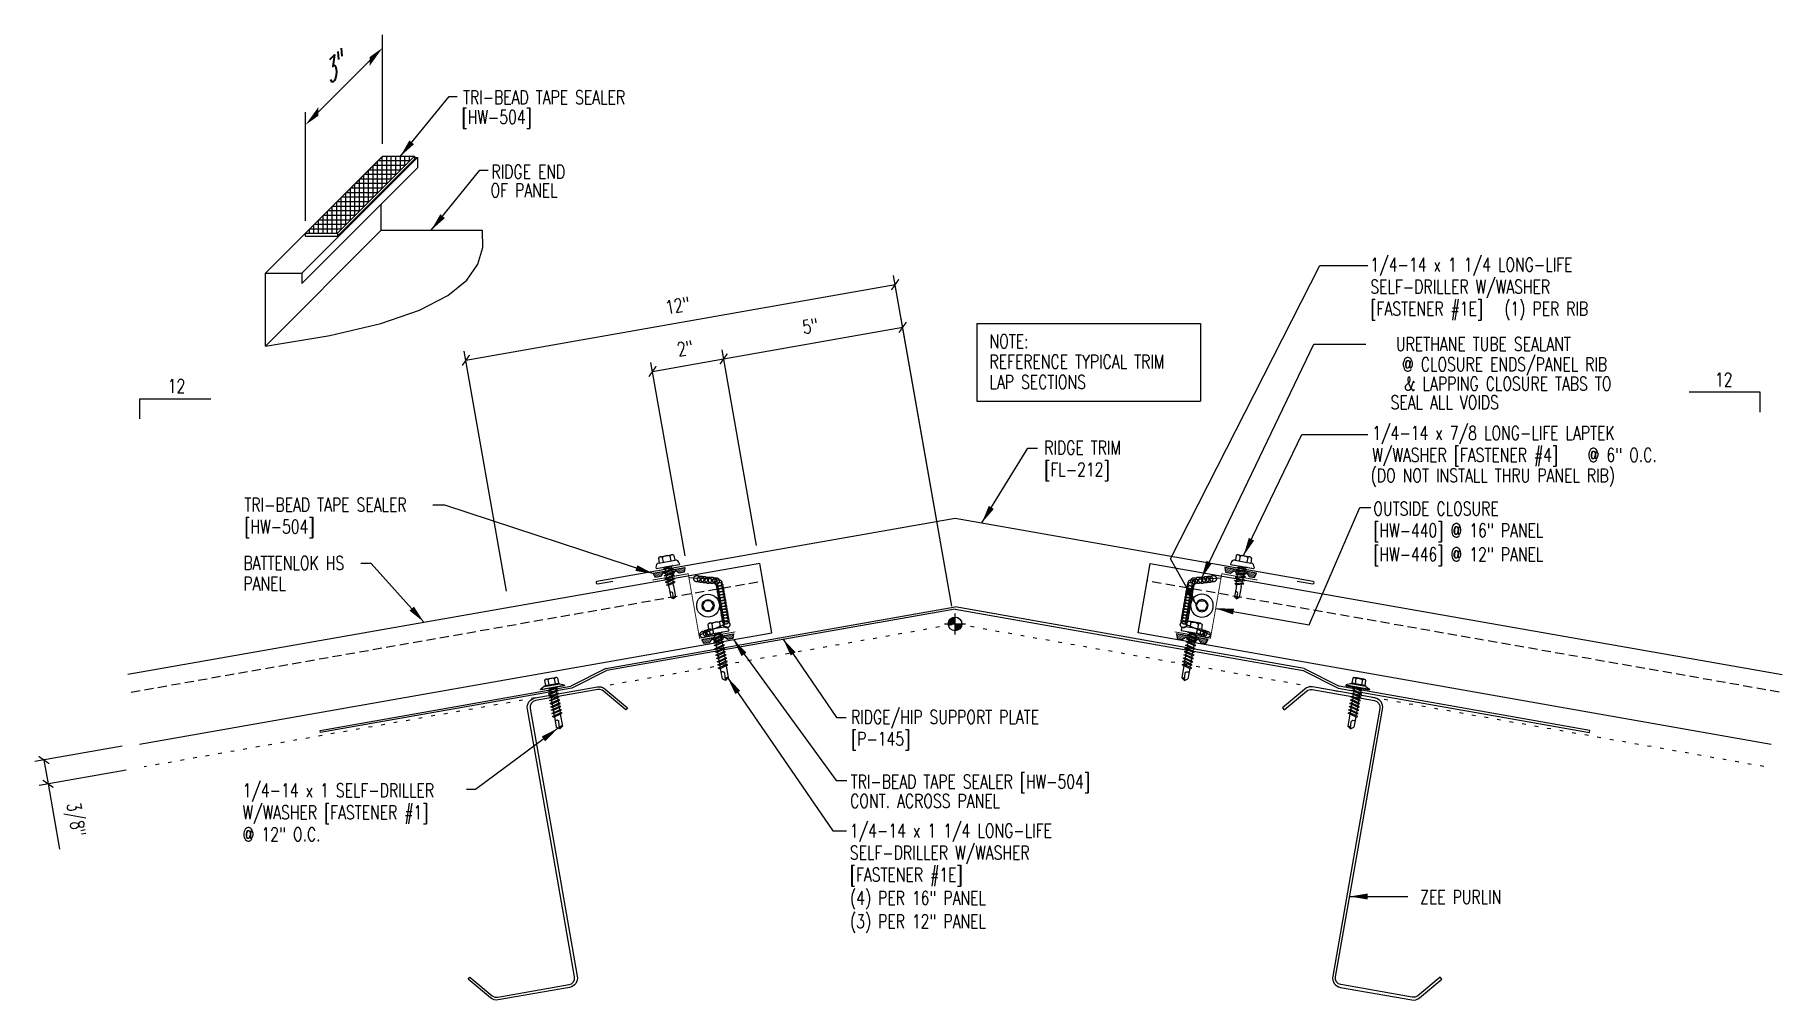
# Model space of a CAD drawing. Header units: inches. Extents: x -2 to 189, y 14 to 99.
# Drawn here: x -2.14 to 45.9, y 13.7 to 40.24 of the extents above; entities outside this region: 3.
import ezdxf
from ezdxf.enums import TextEntityAlignment as Align

# ---------------------------------------------------------------- set-up
doc = ezdxf.new("R2010")
doc.units = ezdxf.units.IN
doc.header["$MEASUREMENT"] = 0
for name, pattern in [('CENTER2', [1.125, 0.75, -0.125, 0.125, -0.125]), ('DASH2', [0.1875, 0.125, -0.0625]), ('DOT', [0.25, 0, -0.25])]:
    doc.linetypes.add(name, pattern=pattern)
for name, color, linetype in [('ANNTEXT', 2, 'Continuous'), ('CLO', 3, 'Continuous'), ('DIM', 2, 'Continuous'), ('FASTENER', 9, 'Continuous'), ('MARK', 1, 'Continuous'), ('PANEL', 11, 'Continuous'), ('PURLIN', 1, 'Continuous'), ('SEALANT', 253, 'CENTER2'), ('SECTION', 11, 'Continuous'), ('STLA', 12, 'Continuous'), ('TAPE', 8, 'Continuous'), ('TEXT', 2, 'Continuous'), ('TEXT1', 7, 'Continuous'), ('TRIM', 6, 'Continuous')]:
    doc.layers.add(name, color=color, linetype=linetype)
doc.styles.add('DIMTEXT', font='romans.shx', dxfattribs={"width": 0.75})
doc.styles.add('ROMANS', font='ROMANS.SHX', dxfattribs={"width": 0.75, "height": 0.5})
doc.styles.add('TEXT1', font='ROMANS.shx', dxfattribs={"width": 0.75, "height": 0.375})
doc.dimstyles.new('DETAIL', dxfattribs={"dimscale": 4, "dimtxt": 0.375, "dimasz": 0.0625, "dimexe": 0.0625, "dimexo": 0.125, "dimgap": 0.0625, "dimtad": 1, "dimdec": 4, "dimzin": 3, "dimdsep": 46, "dimlunit": 4, "dimtxsty": 'TEXT1', "dimblk": 'ARCHTICK', "dimcen": 0.0625, "dimclrd": 7, "dimclre": 7, "dimclrt": 2, "dimadec": 0, "dimazin": 0, "dimtfac": 0.59375, "dimtdec": 4, "dimtmove": 0, "dimatfit": 3, "dimfxl": 0, "dimfrac": 2, "dimtolj": 1, "dimtzin": 3, "dimarcsym": 0})
doc.dimstyles.new('DETAIL$7', dxfattribs={"dimscale": 4, "dimtxt": 0.375, "dimasz": 0.125, "dimexe": 0.0625, "dimexo": 0.125, "dimgap": 0.0625, "dimtad": 1, "dimdec": 4, "dimzin": 3, "dimdsep": 46, "dimlunit": 4, "dimtxsty": 'TEXT1', "dimblk": 'ARCHTICK', "dimcen": 0.0625, "dimclrd": 7, "dimclre": 7, "dimclrt": 2, "dimadec": 0, "dimazin": 0, "dimtfac": 0.59375, "dimtdec": 4, "dimtmove": 0, "dimatfit": 3, "dimfxl": 0, "dimfrac": 2, "dimtolj": 1, "dimtzin": 3, "dimarcsym": 0})

msp = doc.modelspace()

# ---------------------------------------------------------------- texts
at = {"layer": 'ANNTEXT', "insert": (90.66178, 99.27395), "char_height": 0.72, "attachment_point": 4, "rotation": 10}
msp.add_mtext('\\A1;  ', dxfattribs=at)
at = {"layer": 'ANNTEXT', "char_height": 0.375, "attachment_point": 4, "rotation": 10, "style": 'DIMTEXT'}
for insert in [(188.0579, 71.6294), (188.52889, 71.68564)]:
    msp.add_mtext('\\A1;  ', dxfattribs=dict(at, insert=insert))
at = {"layer": 'TEXT', "style": 'TEXT1', "width": 0.75}
for s, p in [('TRI-BEAD TAPE SEALER', (9.62988, 38.3374)), ('[HW-504]', (9.59352, 37.79392)), ('RIDGE END ', (10.41521, 36.2894)), ('OF PANEL', (10.38956, 35.78338)), ('RIDGE TRIM', (25.61477, 28.70447)), ('[FL-212]', (25.61477, 28.10447)), ('(DO NOT INSTALL THRU PANEL RIB)', (34.59194, 27.93954)), ('OUTSIDE CLOSURE', (34.66331, 27.02847)), ('[HW-440] @ 16" PANEL', (34.66331, 26.42847)), ('[HW-446] @ 12" PANEL', (34.66331, 25.77143)), ('BATTENLOK HS', (3.59279, 25.53367)), ('PANEL', (3.59279, 24.96753)), ('TRI-BEAD TAPE SEALER [HW-504]', (20.29035, 19.52294)), ('CONT. ACROSS PANEL', (20.27749, 18.99294)), ('(4) PER 16" PANEL', (20.27573, 16.3241)), ('(3) PER 12" PANEL', (20.27573, 15.6788))]:
    msp.add_text(s, height=0.375, dxfattribs=at).set_placement(p)
for s, p in [('URETHANE TUBE SEALANT', (40.09543, 31.55309)), ('@ CLOSURE ENDS/PANEL RIB', (41.09212, 30.99687)), ('& LAPPING CLOSURE TABS TO', (41.21393, 30.46255)), ('SEAL ALL VOIDS', (38.11579, 29.95071)), ('ZEE PURLIN', (38.18205, 16.34791))]:
    msp.add_text(s, height=0.375, dxfattribs=at).set_placement(p, align=Align.RIGHT)
at = {"layer": 'TEXT1', "color": 2, "style": 'ROMANS', "oblique": 40, "width": 0.75}
msp.add_text('3"', height=0.5, rotation=45, dxfattribs=at).set_placement((5.97409, 38.85939))

# ---------------------------------------------------------------- blocks, each defined once
blk = doc.blocks.new('_ArchTick')
at = {"color": 0, "linetype": 'ByBlock', "const_width": 0.15}
blk.add_lwpolyline([(-0.5, -0.5), (0.5, 0.5)], dxfattribs=at)
blk = doc.blocks.new('*D16')
at = {"layer": 'DEFPOINTS', "color": 0}
for p in [(21.516, 33.376), (10.919, 24.457), (23.162, 24.046)]:
    blk.add_point(p, dxfattribs=at)
at = {"layer": 'DIM', "color": 7, "lineweight": -2}
for p, q in [((9.713, 31.295), (21.516, 33.376)), ((23.075, 24.538), (21.473, 33.622)), ((10.832, 24.949), (9.669, 31.541))]:
    blk.add_line(p, q, dxfattribs=at)
at = {"layer": 'DIM', "color": 7, "lineweight": -2, "xscale": 0.25, "yscale": 0.25, "zscale": 0.25}
for p, rotation in [((21.516, 33.376), 10), ((9.713, 31.295), 190)]:
    blk.add_blockref('_ArchTick', p, dxfattribs=dict(at, rotation=rotation))
at = {"layer": 'DIM', "color": 2, "insert": (15.532, 32.802), "char_height": 0.375, "attachment_point": 5, "rotation": 10, "style": 'TEXT1'}
blk.add_mtext('\\A1;12"', dxfattribs=at)
blk = doc.blocks.new('*D17')
at = {"layer": 'DEFPOINTS', "color": 0}
for p in [(21.724, 32.201), (17.791, 25.711), (23.162, 24.046)]:
    blk.add_point(p, dxfattribs=at)
at = {"layer": 'DIM', "color": 7, "lineweight": -2}
for p, q in [((16.8, 31.332), (21.724, 32.201)), ((23.075, 24.538), (21.68, 32.447)), ((17.704, 26.203), (16.756, 31.579))]:
    blk.add_line(p, q, dxfattribs=at)
at = {"layer": 'DIM', "color": 7, "lineweight": -2, "xscale": 0.25, "yscale": 0.25, "zscale": 0.25}
for p, rotation in [((21.724, 32.201), 10), ((16.8, 31.332), 190)]:
    blk.add_blockref('_ArchTick', p, dxfattribs=dict(at, rotation=rotation))
at = {"layer": 'DIM', "color": 2, "insert": (19.18, 32.233), "char_height": 0.375, "attachment_point": 5, "rotation": 10, "style": 'TEXT1'}
blk.add_mtext('\\A1;5"', dxfattribs=at)
blk = doc.blocks.new('*D18')
at = {"layer": 'DEFPOINTS', "color": 0}
for p in [(0.752, 20.77), (0.868, 20.115), (-1.776, 19.649)]:
    blk.add_point(p, dxfattribs=at)
at = {"layer": 'DIM', "color": 7, "lineweight": -2}
for p, q in [((0.26, 20.683), (-2.138, 20.261)), ((-1.892, 20.304), (-1.776, 19.649)), ((0.375, 20.028), (-2.023, 19.605)), ((-1.776, 19.649), (-1.459, 17.851))]:
    blk.add_line(p, q, dxfattribs=at)
at = {"layer": 'DIM', "color": 7, "lineweight": -2, "xscale": 0.25, "yscale": 0.25, "zscale": 0.25}
for p, rotation in [((-1.892, 20.304), 99.99999999999906), ((-1.776, 19.649), 279.9999999999991)]:
    blk.add_blockref('_ArchTick', p, dxfattribs=dict(at, rotation=rotation))
at = {"layer": 'DIM', "color": 2, "insert": (-1.058, 18.658), "char_height": 0.375, "attachment_point": 5, "rotation": 280, "style": 'TEXT1'}
blk.add_mtext('\\A1;3/8"', dxfattribs=at)
blk = doc.blocks.new('*X7')
at = {"color": 0}
for p, q in [((-0.434, 0.135), (-0.434, 0.135)), ((-0.434, 0.123), (-0.434, 0.123)), ((-0.422, 0.141), (-0.422, 0.141)), ((-0.422, 0.129), (-0.422, 0.129)), ((-0.422, 0.117), (-0.422, 0.117)), ((-0.422, 0.105), (-0.422, 0.105)), ((-0.422, 0.094), (-0.422, 0.094)), ((-0.422, 0.082), (-0.422, 0.082)), ((-0.41, 0.135), (-0.41, 0.135)), ((-0.41, 0.123), (-0.41, 0.123)), ((-0.41, 0.111), (-0.41, 0.111)), ((-0.41, 0.1), (-0.41, 0.1)), ((-0.41, 0.088), (-0.41, 0.088)), ((-0.41, 0.076), (-0.41, 0.076)), ((-0.41, 0.064), (-0.41, 0.064)), ((-0.41, 0.053), (-0.41, 0.053)), ((-0.41, 0.041), (-0.41, 0.041)), ((-0.398, 0.141), (-0.398, 0.141)), ((-0.398, 0.129), (-0.398, 0.129)), ((-0.398, 0.117), (-0.398, 0.117)), ((-0.398, 0.105), (-0.398, 0.105)), ((-0.398, 0.094), (-0.398, 0.094)), ((-0.398, 0.082), (-0.398, 0.082)), ((-0.398, 0.07), (-0.398, 0.07)), ((-0.398, 0.059), (-0.398, 0.059)), ((-0.398, 0.047), (-0.398, 0.047)), ((-0.398, 0.035), (-0.398, 0.035)), ((-0.398, 0.023), (-0.398, 0.023)), ((-0.387, 0.135), (-0.387, 0.135)), ((-0.387, 0.123), (-0.387, 0.123)), ((-0.387, 0.111), (-0.387, 0.111)), ((-0.387, 0.1), (-0.387, 0.1)), ((-0.387, 0.088), (-0.387, 0.088)), ((-0.387, 0.076), (-0.387, 0.076)), ((-0.387, 0.064), (-0.387, 0.064)), ((-0.387, 0.053), (-0.387, 0.053)), ((-0.387, 0.041), (-0.387, 0.041)), ((-0.387, 0.029), (-0.387, 0.029)), ((-0.375, 0.141), (-0.375, 0.141)), ((-0.375, 0.129), (-0.375, 0.129)), ((-0.375, 0.117), (-0.375, 0.117)), ((-0.375, 0.105), (-0.375, 0.105)), ((-0.375, 0.094), (-0.375, 0.094)), ((-0.375, 0.082), (-0.375, 0.082)), ((-0.375, 0.07), (-0.375, 0.07)), ((-0.375, 0.059), (-0.375, 0.059)), ((-0.375, 0.047), (-0.375, 0.047)), ((-0.375, 0.035), (-0.375, 0.035)), ((-0.375, 0.023), (-0.375, 0.023)), ((-0.363, 0.135), (-0.363, 0.135)), ((-0.363, 0.123), (-0.363, 0.123)), ((-0.363, 0.111), (-0.363, 0.111)), ((-0.363, 0.1), (-0.363, 0.1)), ((-0.363, 0.088), (-0.363, 0.088)), ((-0.363, 0.076), (-0.363, 0.076)), ((-0.363, 0.064), (-0.363, 0.064)), ((-0.363, 0.053), (-0.363, 0.053)), ((-0.363, 0.041), (-0.363, 0.041)), ((-0.363, 0.029), (-0.363, 0.029)), ((-0.352, 0.141), (-0.352, 0.141)), ((-0.352, 0.129), (-0.352, 0.129)), ((-0.352, 0.117), (-0.352, 0.117)), ((-0.352, 0.105), (-0.352, 0.105)), ((-0.352, 0.094), (-0.352, 0.094)), ((-0.352, 0.082), (-0.352, 0.082)), ((-0.352, 0.07), (-0.352, 0.07)), ((-0.352, 0.059), (-0.352, 0.059)), ((-0.352, 0.047), (-0.352, 0.047)), ((-0.352, 0.035), (-0.352, 0.035)), ((-0.352, 0.023), (-0.352, 0.023)), ((-0.34, 0.135), (-0.34, 0.135)), ((-0.34, 0.123), (-0.34, 0.123)), ((-0.34, 0.111), (-0.34, 0.111)), ((-0.34, 0.1), (-0.34, 0.1)), ((-0.34, 0.088), (-0.34, 0.088)), ((-0.34, 0.076), (-0.34, 0.076)), ((-0.34, 0.064), (-0.34, 0.064)), ((-0.34, 0.053), (-0.34, 0.053)), ((-0.34, 0.041), (-0.34, 0.041)), ((-0.34, 0.029), (-0.34, 0.029)), ((-0.328, 0.141), (-0.328, 0.141)), ((-0.328, 0.129), (-0.328, 0.129)), ((-0.328, 0.117), (-0.328, 0.117)), ((-0.328, 0.105), (-0.328, 0.105)), ((-0.328, 0.094), (-0.328, 0.094)), ((-0.328, 0.082), (-0.328, 0.082)), ((-0.328, 0.07), (-0.328, 0.07)), ((-0.328, 0.059), (-0.328, 0.059)), ((-0.328, 0.047), (-0.328, 0.047)), ((-0.328, 0.035), (-0.328, 0.035)), ((-0.328, 0.023), (-0.328, 0.023)), ((-0.316, 0.135), (-0.316, 0.135)), ((-0.316, 0.123), (-0.316, 0.123)), ((-0.316, 0.111), (-0.316, 0.111)), ((-0.316, 0.1), (-0.316, 0.1)), ((-0.316, 0.088), (-0.316, 0.088)), ((-0.316, 0.076), (-0.316, 0.076)), ((-0.316, 0.064), (-0.316, 0.064)), ((-0.316, 0.053), (-0.316, 0.053)), ((-0.316, 0.041), (-0.316, 0.041)), ((-0.316, 0.029), (-0.316, 0.029)), ((-0.305, 0.141), (-0.305, 0.141)), ((-0.305, 0.129), (-0.305, 0.129)), ((-0.305, 0.117), (-0.305, 0.117)), ((-0.305, 0.105), (-0.305, 0.105)), ((-0.305, 0.094), (-0.305, 0.094)), ((-0.305, 0.082), (-0.305, 0.082)), ((-0.305, 0.07), (-0.305, 0.07)), ((-0.305, 0.059), (-0.305, 0.059)), ((-0.305, 0.047), (-0.305, 0.047)), ((-0.305, 0.035), (-0.305, 0.035)), ((-0.305, 0.023), (-0.305, 0.023)), ((-0.293, 0.135), (-0.293, 0.135)), ((-0.293, 0.123), (-0.293, 0.123)), ((-0.293, 0.111), (-0.293, 0.111)), ((-0.293, 0.1), (-0.293, 0.1)), ((-0.293, 0.088), (-0.293, 0.088)), ((-0.293, 0.076), (-0.293, 0.076)), ((-0.293, 0.064), (-0.293, 0.064)), ((-0.293, 0.053), (-0.293, 0.053)), ((-0.293, 0.041), (-0.293, 0.041)), ((-0.293, 0.029), (-0.293, 0.029)), ((-0.281, 0.141), (-0.281, 0.141)), ((-0.281, 0.129), (-0.281, 0.129)), ((-0.281, 0.117), (-0.281, 0.117)), ((-0.281, 0.105), (-0.281, 0.105)), ((-0.281, 0.094), (-0.281, 0.094)), ((-0.281, 0.082), (-0.281, 0.082)), ((-0.281, 0.07), (-0.281, 0.07)), ((-0.281, 0.059), (-0.281, 0.059)), ((-0.281, 0.047), (-0.281, 0.047)), ((-0.281, 0.035), (-0.281, 0.035)), ((-0.281, 0.023), (-0.281, 0.023)), ((-0.27, 0.135), (-0.27, 0.135)), ((-0.27, 0.123), (-0.27, 0.123)), ((-0.27, 0.111), (-0.27, 0.111)), ((-0.27, 0.1), (-0.27, 0.1)), ((-0.27, 0.088), (-0.27, 0.088)), ((-0.27, 0.076), (-0.27, 0.076)), ((-0.27, 0.064), (-0.27, 0.064)), ((-0.27, 0.053), (-0.27, 0.053)), ((-0.27, 0.041), (-0.27, 0.041)), ((-0.27, 0.029), (-0.27, 0.029)), ((-0.258, 0.141), (-0.258, 0.141)), ((-0.258, 0.129), (-0.258, 0.129)), ((-0.258, 0.117), (-0.258, 0.117)), ((-0.258, 0.105), (-0.258, 0.105)), ((-0.258, 0.094), (-0.258, 0.094)), ((-0.258, 0.082), (-0.258, 0.082)), ((-0.258, 0.07), (-0.258, 0.07)), ((-0.258, 0.059), (-0.258, 0.059)), ((-0.258, 0.047), (-0.258, 0.047)), ((-0.258, 0.035), (-0.258, 0.035)), ((-0.258, 0.023), (-0.258, 0.023)), ((-0.246, 0.135), (-0.246, 0.135)), ((-0.246, 0.123), (-0.246, 0.123)), ((-0.246, 0.111), (-0.246, 0.111)), ((-0.246, 0.1), (-0.246, 0.1)), ((-0.246, 0.088), (-0.246, 0.088)), ((-0.246, 0.076), (-0.246, 0.076)), ((-0.246, 0.064), (-0.246, 0.064)), ((-0.246, 0.053), (-0.246, 0.053)), ((-0.246, 0.041), (-0.246, 0.041)), ((-0.234, 0.141), (-0.234, 0.141)), ((-0.234, 0.129), (-0.234, 0.129)), ((-0.234, 0.117), (-0.234, 0.117)), ((-0.234, 0.105), (-0.234, 0.105)), ((-0.234, 0.094), (-0.234, 0.094)), ((-0.234, 0.082), (-0.234, 0.082)), ((-0.234, 0.07), (-0.234, 0.07)), ((-0.234, 0.059), (-0.234, 0.059)), ((-0.234, 0.047), (-0.234, 0.047)), ((-0.223, 0.135), (-0.223, 0.135)), ((-0.223, 0.123), (-0.223, 0.123)), ((-0.223, 0.111), (-0.223, 0.111)), ((-0.223, 0.1), (-0.223, 0.1)), ((-0.223, 0.088), (-0.223, 0.088)), ((-0.223, 0.076), (-0.223, 0.076)), ((-0.223, 0.064), (-0.223, 0.064)), ((-0.211, 0.141), (-0.211, 0.141)), ((-0.211, 0.129), (-0.211, 0.129)), ((-0.211, 0.117), (-0.211, 0.117)), ((-0.211, 0.105), (-0.211, 0.105)), ((-0.211, 0.094), (-0.211, 0.094)), ((-0.211, 0.082), (-0.211, 0.082)), ((-0.211, 0.07), (-0.211, 0.07)), ((-0.199, 0.135), (-0.199, 0.135)), ((-0.199, 0.123), (-0.199, 0.123)), ((-0.199, 0.111), (-0.199, 0.111)), ((-0.199, 0.1), (-0.199, 0.1)), ((-0.199, 0.088), (-0.199, 0.088)), ((-0.188, 0.141), (-0.188, 0.141)), ((-0.188, 0.129), (-0.188, 0.129)), ((-0.188, 0.117), (-0.188, 0.117)), ((-0.188, 0.105), (-0.188, 0.105)), ((-0.188, 0.094), (-0.188, 0.094)), ((-0.176, 0.135), (-0.176, 0.135)), ((-0.176, 0.123), (-0.176, 0.123)), ((-0.176, 0.111), (-0.176, 0.111)), ((-0.164, 0.141), (-0.164, 0.141)), ((-0.164, 0.129), (-0.164, 0.129)), ((-0.164, 0.117), (-0.164, 0.117)), ((-0.164, 0.105), (-0.164, 0.105)), ((-0.152, 0.135), (-0.152, 0.135)), ((-0.152, 0.123), (-0.152, 0.123)), ((-0.152, 0.111), (-0.152, 0.111)), ((-0.152, 0.1), (-0.152, 0.1)), ((-0.141, 0.141), (-0.141, 0.141)), ((-0.141, 0.129), (-0.141, 0.129)), ((-0.141, 0.117), (-0.141, 0.117)), ((-0.141, 0.105), (-0.141, 0.105)), ((-0.141, 0.094), (-0.141, 0.094)), ((-0.141, 0.082), (-0.141, 0.082)), ((-0.129, 0.135), (-0.129, 0.135)), ((-0.129, 0.123), (-0.129, 0.123)), ((-0.129, 0.111), (-0.129, 0.111)), ((-0.129, 0.1), (-0.129, 0.1)), ((-0.129, 0.088), (-0.129, 0.088)), ((-0.129, 0.076), (-0.129, 0.076)), ((-0.117, 0.141), (-0.117, 0.141)), ((-0.117, 0.129), (-0.117, 0.129)), ((-0.117, 0.117), (-0.117, 0.117)), ((-0.117, 0.105), (-0.117, 0.105)), ((-0.117, 0.094), (-0.117, 0.094)), ((-0.117, 0.082), (-0.117, 0.082)), ((-0.117, 0.07), (-0.117, 0.07)), ((-0.117, 0.059), (-0.117, 0.059)), ((-0.105, 0.135), (-0.105, 0.135)), ((-0.105, 0.123), (-0.105, 0.123)), ((-0.105, 0.111), (-0.105, 0.111)), ((-0.105, 0.1), (-0.105, 0.1)), ((-0.105, 0.088), (-0.105, 0.088)), ((-0.105, 0.076), (-0.105, 0.076)), ((-0.105, 0.064), (-0.105, 0.064)), ((-0.105, 0.053), (-0.105, 0.053)), ((-0.094, 0.141), (-0.094, 0.141)), ((-0.094, 0.129), (-0.094, 0.129)), ((-0.094, 0.117), (-0.094, 0.117)), ((-0.094, 0.105), (-0.094, 0.105)), ((-0.094, 0.094), (-0.094, 0.094)), ((-0.094, 0.082), (-0.094, 0.082)), ((-0.094, 0.07), (-0.094, 0.07)), ((-0.094, 0.059), (-0.094, 0.059)), ((-0.094, 0.047), (-0.094, 0.047)), ((-0.094, 0.035), (-0.094, 0.035)), ((-0.082, 0.135), (-0.082, 0.135)), ((-0.082, 0.123), (-0.082, 0.123)), ((-0.082, 0.111), (-0.082, 0.111)), ((-0.082, 0.1), (-0.082, 0.1)), ((-0.082, 0.088), (-0.082, 0.088)), ((-0.082, 0.076), (-0.082, 0.076)), ((-0.082, 0.064), (-0.082, 0.064)), ((-0.082, 0.053), (-0.082, 0.053)), ((-0.082, 0.041), (-0.082, 0.041)), ((-0.082, 0.029), (-0.082, 0.029)), ((-0.07, 0.141), (-0.07, 0.141)), ((-0.07, 0.129), (-0.07, 0.129)), ((-0.07, 0.117), (-0.07, 0.117)), ((-0.07, 0.105), (-0.07, 0.105)), ((-0.07, 0.094), (-0.07, 0.094)), ((-0.07, 0.082), (-0.07, 0.082)), ((-0.07, 0.07), (-0.07, 0.07)), ((-0.07, 0.059), (-0.07, 0.059)), ((-0.07, 0.047), (-0.07, 0.047)), ((-0.07, 0.035), (-0.07, 0.035)), ((-0.07, 0.023), (-0.07, 0.023)), ((-0.059, 0.135), (-0.059, 0.135)), ((-0.059, 0.123), (-0.059, 0.123)), ((-0.059, 0.111), (-0.059, 0.111)), ((-0.059, 0.1), (-0.059, 0.1)), ((-0.059, 0.088), (-0.059, 0.088)), ((-0.059, 0.076), (-0.059, 0.076)), ((-0.059, 0.064), (-0.059, 0.064)), ((-0.059, 0.053), (-0.059, 0.053)), ((-0.059, 0.041), (-0.059, 0.041)), ((-0.059, 0.029), (-0.059, 0.029)), ((-0.047, 0.141), (-0.047, 0.141)), ((-0.047, 0.129), (-0.047, 0.129)), ((-0.047, 0.117), (-0.047, 0.117)), ((-0.047, 0.105), (-0.047, 0.105)), ((-0.047, 0.094), (-0.047, 0.094)), ((-0.047, 0.082), (-0.047, 0.082)), ((-0.047, 0.07), (-0.047, 0.07)), ((-0.047, 0.059), (-0.047, 0.059)), ((-0.047, 0.047), (-0.047, 0.047)), ((-0.047, 0.035), (-0.047, 0.035)), ((-0.047, 0.023), (-0.047, 0.023)), ((-0.035, 0.135), (-0.035, 0.135)), ((-0.035, 0.123), (-0.035, 0.123)), ((-0.035, 0.111), (-0.035, 0.111)), ((-0.035, 0.1), (-0.035, 0.1)), ((-0.035, 0.088), (-0.035, 0.088)), ((-0.035, 0.076), (-0.035, 0.076)), ((-0.035, 0.064), (-0.035, 0.064)), ((-0.035, 0.053), (-0.035, 0.053)), ((-0.035, 0.041), (-0.035, 0.041)), ((-0.035, 0.029), (-0.035, 0.029)), ((-0.023, 0.141), (-0.023, 0.141)), ((-0.023, 0.129), (-0.023, 0.129)), ((-0.023, 0.117), (-0.023, 0.117)), ((-0.023, 0.105), (-0.023, 0.105)), ((-0.023, 0.094), (-0.023, 0.094)), ((-0.023, 0.082), (-0.023, 0.082)), ((-0.023, 0.07), (-0.023, 0.07)), ((-0.023, 0.059), (-0.023, 0.059)), ((-0.023, 0.047), (-0.023, 0.047)), ((-0.023, 0.035), (-0.023, 0.035)), ((-0.023, 0.023), (-0.023, 0.023)), ((-0.012, 0.135), (-0.012, 0.135)), ((-0.012, 0.123), (-0.012, 0.123)), ((-0.012, 0.111), (-0.012, 0.111)), ((-0.012, 0.1), (-0.012, 0.1)), ((-0.012, 0.088), (-0.012, 0.088)), ((-0.012, 0.076), (-0.012, 0.076)), ((-0.012, 0.064), (-0.012, 0.064)), ((-0.012, 0.053), (-0.012, 0.053)), ((-0.012, 0.041), (-0.012, 0.041)), ((-0.012, 0.029), (-0.012, 0.029)), ((0, 0.141), (0, 0.141)), ((0, 0.129), (0, 0.129)), ((0, 0.117), (0, 0.117)), ((0, 0.105), (0, 0.105)), ((0, 0.094), (0, 0.094)), ((0, 0.082), (0, 0.082)), ((0, 0.07), (0, 0.07)), ((0, 0.059), (0, 0.059)), ((0, 0.047), (0, 0.047)), ((0, 0.035), (0, 0.035)), ((0, 0.023), (0, 0.023)), ((0.012, 0.135), (0.012, 0.135)), ((0.012, 0.123), (0.012, 0.123)), ((0.012, 0.111), (0.012, 0.111)), ((0.012, 0.1), (0.012, 0.1)), ((0.012, 0.088), (0.012, 0.088)), ((0.012, 0.076), (0.012, 0.076)), ((0.012, 0.064), (0.012, 0.064)), ((0.012, 0.053), (0.012, 0.053)), ((0.012, 0.041), (0.012, 0.041)), ((0.012, 0.029), (0.012, 0.029)), ((0.023, 0.141), (0.023, 0.141)), ((0.023, 0.129), (0.023, 0.129)), ((0.023, 0.117), (0.023, 0.117)), ((0.023, 0.105), (0.023, 0.105)), ((0.023, 0.094), (0.023, 0.094)), ((0.023, 0.082), (0.023, 0.082)), ((0.023, 0.07), (0.023, 0.07)), ((0.023, 0.059), (0.023, 0.059)), ((0.023, 0.047), (0.023, 0.047)), ((0.023, 0.035), (0.023, 0.035)), ((0.023, 0.023), (0.023, 0.023)), ((0.035, 0.135), (0.035, 0.135)), ((0.035, 0.123), (0.035, 0.123)), ((0.035, 0.111), (0.035, 0.111)), ((0.035, 0.1), (0.035, 0.1)), ((0.035, 0.088), (0.035, 0.088)), ((0.035, 0.076), (0.035, 0.076)), ((0.035, 0.064), (0.035, 0.064)), ((0.035, 0.053), (0.035, 0.053)), ((0.035, 0.041), (0.035, 0.041)), ((0.035, 0.029), (0.035, 0.029)), ((0.047, 0.141), (0.047, 0.141)), ((0.047, 0.129), (0.047, 0.129)), ((0.047, 0.117), (0.047, 0.117)), ((0.047, 0.105), (0.047, 0.105)), ((0.047, 0.094), (0.047, 0.094)), ((0.047, 0.082), (0.047, 0.082)), ((0.047, 0.07), (0.047, 0.07)), ((0.047, 0.059), (0.047, 0.059)), ((0.047, 0.047), (0.047, 0.047)), ((0.047, 0.035), (0.047, 0.035)), ((0.047, 0.023), (0.047, 0.023)), ((0.059, 0.135), (0.059, 0.135)), ((0.059, 0.123), (0.059, 0.123)), ((0.059, 0.111), (0.059, 0.111)), ((0.059, 0.1), (0.059, 0.1)), ((0.059, 0.088), (0.059, 0.088)), ((0.059, 0.076), (0.059, 0.076)), ((0.059, 0.064), (0.059, 0.064)), ((0.059, 0.053), (0.059, 0.053)), ((0.059, 0.041), (0.059, 0.041)), ((0.059, 0.029), (0.059, 0.029)), ((0.07, 0.141), (0.07, 0.141)), ((0.07, 0.129), (0.07, 0.129)), ((0.07, 0.117), (0.07, 0.117)), ((0.07, 0.105), (0.07, 0.105)), ((0.07, 0.094), (0.07, 0.094)), ((0.07, 0.082), (0.07, 0.082)), ((0.07, 0.07), (0.07, 0.07)), ((0.07, 0.059), (0.07, 0.059)), ((0.07, 0.047), (0.07, 0.047)), ((0.07, 0.035), (0.07, 0.035)), ((0.07, 0.023), (0.07, 0.023)), ((0.082, 0.135), (0.082, 0.135)), ((0.082, 0.123), (0.082, 0.123)), ((0.082, 0.111), (0.082, 0.111)), ((0.082, 0.1), (0.082, 0.1)), ((0.082, 0.088), (0.082, 0.088)), ((0.082, 0.076), (0.082, 0.076)), ((0.082, 0.064), (0.082, 0.064)), ((0.082, 0.053), (0.082, 0.053)), ((0.082, 0.041), (0.082, 0.041)), ((0.082, 0.029), (0.082, 0.029)), ((0.094, 0.141), (0.094, 0.141)), ((0.094, 0.129), (0.094, 0.129)), ((0.094, 0.117), (0.094, 0.117)), ((0.094, 0.105), (0.094, 0.105)), ((0.094, 0.094), (0.094, 0.094)), ((0.094, 0.082), (0.094, 0.082)), ((0.094, 0.07), (0.094, 0.07)), ((0.094, 0.059), (0.094, 0.059)), ((0.094, 0.047), (0.094, 0.047)), ((0.094, 0.035), (0.094, 0.035)), ((0.105, 0.135), (0.105, 0.135)), ((0.105, 0.123), (0.105, 0.123)), ((0.105, 0.111), (0.105, 0.111)), ((0.105, 0.1), (0.105, 0.1)), ((0.105, 0.088), (0.105, 0.088)), ((0.105, 0.076), (0.105, 0.076)), ((0.105, 0.064), (0.105, 0.064)), ((0.105, 0.053), (0.105, 0.053)), ((0.117, 0.141), (0.117, 0.141)), ((0.117, 0.129), (0.117, 0.129)), ((0.117, 0.117), (0.117, 0.117)), ((0.117, 0.105), (0.117, 0.105)), ((0.117, 0.094), (0.117, 0.094)), ((0.117, 0.082), (0.117, 0.082)), ((0.117, 0.07), (0.117, 0.07)), ((0.117, 0.059), (0.117, 0.059)), ((0.129, 0.135), (0.129, 0.135)), ((0.129, 0.123), (0.129, 0.123)), ((0.129, 0.111), (0.129, 0.111)), ((0.129, 0.1), (0.129, 0.1)), ((0.129, 0.088), (0.129, 0.088)), ((0.129, 0.076), (0.129, 0.076)), ((0.141, 0.141), (0.141, 0.141)), ((0.141, 0.129), (0.141, 0.129)), ((0.141, 0.117), (0.141, 0.117)), ((0.141, 0.105), (0.141, 0.105)), ((0.141, 0.094), (0.141, 0.094)), ((0.141, 0.082), (0.141, 0.082)), ((0.152, 0.135), (0.152, 0.135)), ((0.152, 0.123), (0.152, 0.123)), ((0.152, 0.111), (0.152, 0.111)), ((0.152, 0.1), (0.152, 0.1)), ((0.164, 0.141), (0.164, 0.141)), ((0.164, 0.129), (0.164, 0.129)), ((0.164, 0.117), (0.164, 0.117)), ((0.164, 0.105), (0.164, 0.105)), ((0.176, 0.135), (0.176, 0.135)), ((0.176, 0.123), (0.176, 0.123)), ((0.176, 0.111), (0.176, 0.111)), ((0.188, 0.141), (0.188, 0.141)), ((0.188, 0.129), (0.188, 0.129)), ((0.188, 0.117), (0.188, 0.117)), ((0.188, 0.105), (0.188, 0.105)), ((0.188, 0.094), (0.188, 0.094)), ((0.199, 0.135), (0.199, 0.135)), ((0.199, 0.123), (0.199, 0.123)), ((0.199, 0.111), (0.199, 0.111)), ((0.199, 0.1), (0.199, 0.1)), ((0.199, 0.088), (0.199, 0.088)), ((0.211, 0.141), (0.211, 0.141)), ((0.211, 0.129), (0.211, 0.129)), ((0.211, 0.117), (0.211, 0.117)), ((0.211, 0.105), (0.211, 0.105)), ((0.211, 0.094), (0.211, 0.094)), ((0.211, 0.082), (0.211, 0.082)), ((0.211, 0.07), (0.211, 0.07)), ((0.223, 0.135), (0.223, 0.135)), ((0.223, 0.123), (0.223, 0.123)), ((0.223, 0.111), (0.223, 0.111)), ((0.223, 0.1), (0.223, 0.1)), ((0.223, 0.088), (0.223, 0.088)), ((0.223, 0.076), (0.223, 0.076)), ((0.223, 0.064), (0.223, 0.064)), ((0.234, 0.141), (0.234, 0.141)), ((0.234, 0.129), (0.234, 0.129)), ((0.234, 0.117), (0.234, 0.117)), ((0.234, 0.105), (0.234, 0.105)), ((0.234, 0.094), (0.234, 0.094)), ((0.234, 0.082), (0.234, 0.082)), ((0.234, 0.07), (0.234, 0.07)), ((0.234, 0.059), (0.234, 0.059)), ((0.234, 0.047), (0.234, 0.047)), ((0.246, 0.135), (0.246, 0.135)), ((0.246, 0.123), (0.246, 0.123)), ((0.246, 0.111), (0.246, 0.111)), ((0.246, 0.1), (0.246, 0.1)), ((0.246, 0.088), (0.246, 0.088)), ((0.246, 0.076), (0.246, 0.076)), ((0.246, 0.064), (0.246, 0.064)), ((0.246, 0.053), (0.246, 0.053)), ((0.246, 0.041), (0.246, 0.041)), ((0.258, 0.141), (0.258, 0.141)), ((0.258, 0.129), (0.258, 0.129)), ((0.258, 0.117), (0.258, 0.117)), ((0.258, 0.105), (0.258, 0.105)), ((0.258, 0.094), (0.258, 0.094)), ((0.258, 0.082), (0.258, 0.082)), ((0.258, 0.07), (0.258, 0.07)), ((0.258, 0.059), (0.258, 0.059)), ((0.258, 0.047), (0.258, 0.047)), ((0.258, 0.035), (0.258, 0.035)), ((0.258, 0.023), (0.258, 0.023)), ((0.27, 0.135), (0.27, 0.135)), ((0.27, 0.123), (0.27, 0.123)), ((0.27, 0.111), (0.27, 0.111)), ((0.27, 0.1), (0.27, 0.1)), ((0.27, 0.088), (0.27, 0.088)), ((0.27, 0.076), (0.27, 0.076)), ((0.27, 0.064), (0.27, 0.064)), ((0.27, 0.053), (0.27, 0.053)), ((0.27, 0.041), (0.27, 0.041)), ((0.27, 0.029), (0.27, 0.029)), ((0.281, 0.141), (0.281, 0.141)), ((0.281, 0.129), (0.281, 0.129)), ((0.281, 0.117), (0.281, 0.117)), ((0.281, 0.105), (0.281, 0.105)), ((0.281, 0.094), (0.281, 0.094)), ((0.281, 0.082), (0.281, 0.082)), ((0.281, 0.07), (0.281, 0.07)), ((0.281, 0.059), (0.281, 0.059)), ((0.281, 0.047), (0.281, 0.047)), ((0.281, 0.035), (0.281, 0.035)), ((0.281, 0.023), (0.281, 0.023)), ((0.293, 0.135), (0.293, 0.135)), ((0.293, 0.123), (0.293, 0.123)), ((0.293, 0.111), (0.293, 0.111)), ((0.293, 0.1), (0.293, 0.1)), ((0.293, 0.088), (0.293, 0.088)), ((0.293, 0.076), (0.293, 0.076)), ((0.293, 0.064), (0.293, 0.064)), ((0.293, 0.053), (0.293, 0.053)), ((0.293, 0.041), (0.293, 0.041)), ((0.293, 0.029), (0.293, 0.029)), ((0.305, 0.141), (0.305, 0.141)), ((0.305, 0.129), (0.305, 0.129)), ((0.305, 0.117), (0.305, 0.117)), ((0.305, 0.105), (0.305, 0.105)), ((0.305, 0.094), (0.305, 0.094)), ((0.305, 0.082), (0.305, 0.082)), ((0.305, 0.07), (0.305, 0.07)), ((0.305, 0.059), (0.305, 0.059)), ((0.305, 0.047), (0.305, 0.047)), ((0.305, 0.035), (0.305, 0.035)), ((0.305, 0.023), (0.305, 0.023)), ((0.316, 0.135), (0.316, 0.135)), ((0.316, 0.123), (0.316, 0.123)), ((0.316, 0.111), (0.316, 0.111)), ((0.316, 0.1), (0.316, 0.1)), ((0.316, 0.088), (0.316, 0.088)), ((0.316, 0.076), (0.316, 0.076)), ((0.316, 0.064), (0.316, 0.064)), ((0.316, 0.053), (0.316, 0.053)), ((0.316, 0.041), (0.316, 0.041)), ((0.316, 0.029), (0.316, 0.029)), ((0.328, 0.141), (0.328, 0.141)), ((0.328, 0.129), (0.328, 0.129)), ((0.328, 0.117), (0.328, 0.117)), ((0.328, 0.105), (0.328, 0.105)), ((0.328, 0.094), (0.328, 0.094)), ((0.328, 0.082), (0.328, 0.082)), ((0.328, 0.07), (0.328, 0.07)), ((0.328, 0.059), (0.328, 0.059)), ((0.328, 0.047), (0.328, 0.047)), ((0.328, 0.035), (0.328, 0.035)), ((0.328, 0.023), (0.328, 0.023)), ((0.34, 0.135), (0.34, 0.135)), ((0.34, 0.123), (0.34, 0.123)), ((0.34, 0.111), (0.34, 0.111)), ((0.34, 0.1), (0.34, 0.1)), ((0.34, 0.088), (0.34, 0.088)), ((0.34, 0.076), (0.34, 0.076)), ((0.34, 0.064), (0.34, 0.064)), ((0.34, 0.053), (0.34, 0.053)), ((0.34, 0.041), (0.34, 0.041)), ((0.34, 0.029), (0.34, 0.029)), ((0.352, 0.141), (0.352, 0.141)), ((0.352, 0.129), (0.352, 0.129)), ((0.352, 0.117), (0.352, 0.117)), ((0.352, 0.105), (0.352, 0.105)), ((0.352, 0.094), (0.352, 0.094)), ((0.352, 0.082), (0.352, 0.082)), ((0.352, 0.07), (0.352, 0.07)), ((0.352, 0.059), (0.352, 0.059)), ((0.352, 0.047), (0.352, 0.047)), ((0.352, 0.035), (0.352, 0.035)), ((0.352, 0.023), (0.352, 0.023)), ((0.363, 0.135), (0.363, 0.135)), ((0.363, 0.123), (0.363, 0.123)), ((0.363, 0.111), (0.363, 0.111)), ((0.363, 0.1), (0.363, 0.1)), ((0.363, 0.088), (0.363, 0.088)), ((0.363, 0.076), (0.363, 0.076)), ((0.363, 0.064), (0.363, 0.064)), ((0.363, 0.053), (0.363, 0.053)), ((0.363, 0.041), (0.363, 0.041)), ((0.363, 0.029), (0.363, 0.029)), ((0.375, 0.141), (0.375, 0.141)), ((0.375, 0.129), (0.375, 0.129)), ((0.375, 0.117), (0.375, 0.117)), ((0.375, 0.105), (0.375, 0.105)), ((0.375, 0.094), (0.375, 0.094)), ((0.375, 0.082), (0.375, 0.082)), ((0.375, 0.07), (0.375, 0.07)), ((0.375, 0.059), (0.375, 0.059)), ((0.375, 0.047), (0.375, 0.047)), ((0.375, 0.035), (0.375, 0.035)), ((0.375, 0.023), (0.375, 0.023)), ((0.387, 0.135), (0.387, 0.135)), ((0.387, 0.123), (0.387, 0.123)), ((0.387, 0.111), (0.387, 0.111)), ((0.387, 0.1), (0.387, 0.1)), ((0.387, 0.088), (0.387, 0.088)), ((0.387, 0.076), (0.387, 0.076)), ((0.387, 0.064), (0.387, 0.064)), ((0.387, 0.053), (0.387, 0.053)), ((0.387, 0.041), (0.387, 0.041)), ((0.387, 0.029), (0.387, 0.029)), ((0.398, 0.141), (0.398, 0.141)), ((0.398, 0.129), (0.398, 0.129)), ((0.398, 0.117), (0.398, 0.117)), ((0.398, 0.105), (0.398, 0.105)), ((0.398, 0.094), (0.398, 0.094)), ((0.398, 0.082), (0.398, 0.082)), ((0.398, 0.07), (0.398, 0.07)), ((0.398, 0.059), (0.398, 0.059)), ((0.398, 0.047), (0.398, 0.047)), ((0.398, 0.035), (0.398, 0.035)), ((0.398, 0.023), (0.398, 0.023)), ((0.41, 0.135), (0.41, 0.135)), ((0.41, 0.123), (0.41, 0.123)), ((0.41, 0.111), (0.41, 0.111)), ((0.41, 0.1), (0.41, 0.1)), ((0.41, 0.088), (0.41, 0.088)), ((0.41, 0.076), (0.41, 0.076)), ((0.41, 0.064), (0.41, 0.064)), ((0.41, 0.053), (0.41, 0.053)), ((0.41, 0.041), (0.41, 0.041)), ((0.422, 0.141), (0.422, 0.141)), ((0.422, 0.129), (0.422, 0.129)), ((0.422, 0.117), (0.422, 0.117)), ((0.422, 0.105), (0.422, 0.105)), ((0.422, 0.094), (0.422, 0.094)), ((0.422, 0.082), (0.422, 0.082)), ((0.434, 0.135), (0.434, 0.135)), ((0.434, 0.123), (0.434, 0.123))]:
    blk.add_line(p, q, dxfattribs=at)
blk = doc.blocks.new('MB_DBTAP')
at = {"layer": 'TAPE', "color": 9}
blk.add_lwpolyline([(-0.403, 0.018), (-0.442, 0.141), (0.442, 0.141), (0.403, 0.018), (0.26, 0.018), (0.17, 0.109), (0.079, 0.018), (0, 0.018), (-0.079, 0.018), (-0.17, 0.109), (-0.26, 0.018)], close=True, dxfattribs=at)
at = {"layer": 'TAPE', "color": 251}
blk.add_blockref('*X7', (0, 0), dxfattribs=at)
blk = doc.blocks.new('MB_516W')
blk.add_lwpolyline([(-0.078, 0.135), (-0.156, 0), (-0.078, -0.135), (0.078, -0.135), (0.156, 0), (0.078, 0.135)], close=True)
for radius in [0.312, 0.166]:
    blk.add_circle((0, 0), radius)
blk = doc.blocks.new('A$C23AA14D5')
at = {"layer": 'CLO', "const_width": 0.0239}
blk.add_lwpolyline([(2.284, 0.187), (1.299, 0.014), (0.987, 1.785), (0.002, 1.611)], dxfattribs=at)
at = {"layer": 'CLO'}
blk.add_lwpolyline([(1.285, 0.094), (1.993, 0.397), (1.776, 1.628), (1.007, 1.67)], dxfattribs=at)
blk = doc.blocks.new('*D19')
at = {"layer": 'DEFPOINTS', "color": 0}
for p in [(16.8, 31.332), (17.791, 25.711), (15.825, 25.426)]:
    blk.add_point(p, dxfattribs=at)
at = {"layer": 'DIM', "color": 7, "lineweight": -2}
for p, q in [((15.738, 25.918), (14.801, 31.234)), ((14.844, 30.988), (16.8, 31.332)), ((17.704, 26.203), (16.756, 31.579))]:
    blk.add_line(p, q, dxfattribs=at)
at = {"layer": 'DIM', "color": 7, "lineweight": -2, "xscale": 0.25, "yscale": 0.25, "zscale": 0.25}
for p, rotation in [((16.8, 31.332), 10), ((14.844, 30.988), 190)]:
    blk.add_blockref('_ArchTick', p, dxfattribs=dict(at, rotation=rotation))
at = {"layer": 'DIM', "color": 2, "insert": (15.74, 31.626), "char_height": 0.375, "attachment_point": 5, "rotation": 10, "style": 'TEXT1'}
blk.add_mtext('\\A1;2"', dxfattribs=at)
blk = doc.blocks.new('fz5')
at = {"layer": 'FASTENER'}
for p, q in [((-0.326, 0.071), (-0.326, 0.037)), ((-0.326, 0.037), (0.322, 0.037)), ((-0.226, 0.171), (0.214, 0.171)), ((-0.217, 0.305), (-0.217, 0.171)), ((-0.163, 0.337), (0.159, 0.337)), ((-0.141, -0.014), (0.037, 0.037)), ((-0.108, 0.305), (-0.108, 0.171)), ((-0.105, -0.034), (0.137, 0.035)), ((-0.088, 0.037), (-0.088, 0.001)), ((-0.088, 0.037), (0.085, 0.037)), ((0.085, 0.037), (0.134, 0.037)), ((0.085, 0.02), (0.085, -0.041)), ((0.105, 0.305), (0.105, 0.171)), ((0.137, 0.035), (0.134, 0.037)), ((0.214, 0.305), (0.214, 0.171)), ((0.322, 0.071), (0.322, 0.037)), ((-0.105, -0.034), (-0.141, -0.014)), ((-0.141, -0.105), (0.102, -0.036)), ((-0.105, -0.125), (-0.141, -0.105)), ((-0.141, -0.196), (0.102, -0.127)), ((-0.105, -0.216), (-0.141, -0.196)), ((-0.141, -0.287), (0.102, -0.217)), ((-0.105, -0.307), (-0.141, -0.287)), ((-0.141, -0.378), (0.102, -0.308)), ((-0.105, -0.398), (-0.141, -0.378)), ((-0.122, -0.463), (0.089, -0.403)), ((-0.086, -0.483), (-0.122, -0.463)), ((-0.105, -0.125), (0.137, -0.056)), ((-0.105, -0.216), (0.137, -0.147)), ((-0.105, -0.307), (0.137, -0.238)), ((-0.105, -0.398), (0.137, -0.328)), ((-0.088, -0.029), (-0.088, -0.09)), ((-0.088, -0.12), (-0.088, -0.181)), ((-0.084, -0.27), (-0.088, -0.211)), ((-0.086, -0.483), (0.124, -0.423)), ((-0.078, -0.36), (-0.082, -0.3)), ((-0.071, -0.449), (-0.075, -0.389)), ((-0.066, -0.516), (-0.069, -0.478)), ((0.063, -0.515), (0.068, -0.439)), ((0.071, -0.408), (0.075, -0.346)), ((0.077, -0.315), (0.082, -0.253)), ((0.084, -0.223), (0.085, -0.211)), ((0.085, -0.071), (0.085, -0.131)), ((0.085, -0.162), (0.085, -0.211)), ((0.124, -0.423), (0.089, -0.403)), ((0.137, -0.056), (0.102, -0.036)), ((0.137, -0.147), (0.102, -0.127)), ((0.137, -0.238), (0.102, -0.217)), ((0.137, -0.328), (0.102, -0.308)), ((-0.066, -0.516), (-0.066, -0.82)), ((-0.002, -0.866), (-0.066, -0.82)), ((-0.003, -0.854), (0.009, -0.714)), ((-0.002, -0.866), (0.063, -0.82)), ((0.063, -0.516), (0.063, -0.82))]:
    blk.add_line(p, q, dxfattribs=at)
for centre, radius, start, end in [((-0.226, 0.071), 0.1, 90, 180), ((-0.163, 0.274), 0.0628, 29.8754, 150.1246), ((-0.002, 0.141), 0.196, 56.9974, 123.0026), ((0.159, 0.274), 0.0628, 29.8754, 150.1246), ((0.222, 0.071), 0.1, 0, 90), ((-0.036, -0.723), 0.0461, 11.1445, 130.906), ((0.039, -0.855), 0.0422, 55.4585, 194.8454), ((0.073, -0.516), 0.01, 175.9484, 180)]:
    blk.add_arc(centre, radius, start, end, dxfattribs=at)
blk = doc.blocks.new('dsc-HW-504')
at = {"layer": 'TEXT', "style": 'TEXT1', "width": 0.75}
for s, p in [('TRI-BEAD TAPE SEALER', (0, 0)), ('[HW-504]', (0, -0.6))]:
    blk.add_text(s, height=0.375, dxfattribs=at).set_placement(p)
at = {"layer": 'TEXT', "style": 'TEXT1', "flags": 1}
for tag, p in [('COLOR', (0, -1.2)), ('CALC', (0, -1.2)), ('OPT1', (0, -1.2)), ('OPT2', (0, -1.2)), ('OPT3', (0, -1.2)), ('GAGE', (0, -1.2)), ('SHPLN', (0, -1.2)), ('PART', (0, -1.2)), ('DESCRIPTION', (0, -1.2)), ('MULTIPLE', (0, -1.2)), ('SPARE1', (0, -1.8)), ('SPARE2', (0, -1.8)), ('SPARE3', (0, -1.8)), ('SPARE4', (0, -1.8)), ('SPARE5', (0, -1.8)), ('SPARE6', (0, -1.8)), ('SPARE7', (0, -1.8)), ('SPARE8', (0, -1.8)), ('SPARE9', (0, -1.8)), ('SPARE10', (0, -1.8))]:
    blk.add_attdef(tag, p, '', height=0.375, dxfattribs=at)
blk = doc.blocks.new('slopl1')
at = {"layer": 'MARK', "color": 6}
blk.add_lwpolyline([(0, 0), (0, 0.137), (0.487, 0.137)], dxfattribs=at)
at = {"layer": 'MARK', "color": 2, "style": 'TEXT1', "width": 0.75}
blk.add_text('12', height=0.0938, dxfattribs=at).set_placement((0.191, 0.178))
blk.add_attdef('SLOPL1', text='', height=0.0938, dxfattribs=at).set_placement((-0.055, 0.024), align=Align.RIGHT)
blk = doc.blocks.new('slopr1')
at = {"layer": 'MARK', "color": 6}
blk.add_lwpolyline([(0, 0), (0, 0.137), (-0.487, 0.137)], dxfattribs=at)
at = {"layer": 'MARK', "color": 2, "style": 'TEXT1', "width": 0.75}
blk.add_text('12', height=0.0938, dxfattribs=at).set_placement((-0.31, 0.178))
blk.add_attdef('SLOPR1', (0.042, 0.024), '', height=0.0938, dxfattribs=at)
blk = doc.blocks.new('FD-F4')
at = {"layer": 'TEXT', "style": 'TEXT1', "width": 0.75}
for s, p in [('1/4-14 x 7/8 LONG-LIFE LAPTEK', (0.005, -0.041)), ('W/WASHER [FASTENER #4]', (0.005, -0.193))]:
    blk.add_text(s, height=0.09375, dxfattribs=at).set_placement(p)
blk.add_attdef('(QUANTITY)', (1.485, -0.193), '', height=0.0938, dxfattribs=at)
at = {"layer": 'TEXT', "style": 'TEXT1', "flags": 1}
for tag, p in [('Color', (0.062, -0.435)), ('Calc', (0.062, -0.435)), ('Opt1', (0.062, -0.435)), ('Opt2', (0.062, -0.435)), ('Opt3', (0.062, -0.435)), ('Description', (0.062, -0.435)), ('Multiple', (0.062, -0.435)), ('Part', (0.062, -0.435)), ('Spare1', (0.062, -0.622)), ('Spare2', (0.062, -0.622)), ('Spare3', (0.062, -0.622)), ('Spare4', (0.062, -0.622)), ('Spare5', (0.062, -0.622)), ('Spare6', (0.062, -0.622)), ('Spare7', (0.062, -0.622)), ('Spare8', (0.062, -0.622)), ('Spare9', (0.062, -0.622)), ('Spare10', (0.062, -0.622))]:
    blk.add_attdef(tag, p, '', height=0.0938, dxfattribs=at)
blk = doc.blocks.new('A$C30686E82')
for p, q in [((-2.715, 0.761), (3.437, 0.761)), ((-2.715, 0.761), (-2.715, -1.379)), ((3.437, 0.761), (3.437, -1.379)), ((-2.715, -1.379), (3.437, -1.379))]:
    blk.add_line(p, q)
at = {"layer": 'TEXT', "style": 'TEXT1', "width": 0.75}
for s, p in [('NOTE:', (-2.368, 0.081)), ('REFERENCE TYPICAL TRIM', (-2.368, -0.477)), ('LAP SECTIONS', (-2.368, -1.035))]:
    blk.add_text(s, height=0.375, dxfattribs=at).set_placement(p)
blk = doc.blocks.new('wp')
at = {"layer": 'SECTION'}
for p, q in [((-0.096, 0), (0.096, 0)), ((0, -0.096), (0, 0.096))]:
    blk.add_line(p, q, dxfattribs=at)
at = {"layer": 'SECTION', "const_width": 0.0625}
for points in [[(0, 0.031, 0.414214), (-0.031, 0, 1)], [(0, -0.031, 0.414214), (0.031, 0, 1)]]:
    blk.add_lwpolyline(points, format="xyb", dxfattribs=at)
at = {"layer": 'SECTION'}
blk.add_circle((0, 0), 0.0625, dxfattribs=at)
blk = doc.blocks.new('dsc-P-145')
at = {"layer": 'TEXT', "style": 'TEXT1', "width": 0.75}
for s, p in [('RIDGE/HIP SUPPORT PLATE', (0, 0)), ('[P-145]', (0, -0.6))]:
    blk.add_text(s, height=0.375, dxfattribs=at).set_placement(p)
at = {"layer": 'TEXT', "style": 'TEXT1', "flags": 1}
for tag, p in [('COLOR', (0, -1.2)), ('CALC', (0, -1.2)), ('OPT1', (0, -1.2)), ('OPT2', (0, -1.2)), ('OPT3', (0, -1.2)), ('GAGE', (0, -1.2)), ('SHPLN', (0, -1.2)), ('PART', (0, -1.2)), ('DESCRIPTION', (0, -1.2)), ('MULTIPLE', (0, -1.2)), ('SPARE1', (0, -1.8)), ('SPARE2', (0, -1.8)), ('SPARE3', (0, -1.8)), ('SPARE4', (0, -1.8)), ('SPARE5', (0, -1.8)), ('SPARE6', (0, -1.8)), ('SPARE7', (0, -1.8)), ('SPARE8', (0, -1.8)), ('SPARE9', (0, -1.8)), ('SPARE10', (0, -1.8))]:
    blk.add_attdef(tag, p, '', height=0.375, dxfattribs=at)
blk = doc.blocks.new('A$C2A6C4B26')
at = {"layer": 'STLA'}
for p, q in [((-9.922, 5.316), (-0.32, 7.01)), ((-0.32, 6.949), (-9.894, 5.261)), ((9.281, 5.316), (-0.32, 7.01)), ((-0.32, 6.949), (9.253, 5.261)), ((-9.922, 5.316), (-10.883, 4.827)), ((9.281, 5.316), (10.242, 4.827)), ((-17.777, 3.611), (-10.883, 4.827)), ((-9.894, 5.261), (-10.855, 4.771)), ((9.253, 5.261), (10.214, 4.771)), ((17.136, 3.611), (10.242, 4.827)), ((-10.855, 4.771), (-17.766, 3.553)), ((10.214, 4.771), (17.125, 3.553)), ((-17.766, 3.553), (-17.777, 3.611)), ((17.125, 3.553), (17.136, 3.611))]:
    blk.add_line(p, q, dxfattribs=at)
blk = doc.blocks.new('SD9')
at = {"layer": 'FASTENER'}
for p, q in [((-0.217, 0.114), (-0.326, 0.059)), ((-0.326, 0.059), (-0.326, 0.049)), ((-0.326, 0.049), (0.326, 0.049)), ((-0.217, 0.114), (0.217, 0.114)), ((-0.193, 0.137), (0.193, 0.137)), ((-0.193, 0.119), (0.193, 0.119)), ((-0.181, 0.276), (-0.181, 0.137)), ((-0.181, 0.137), (0.181, 0.137)), ((-0.139, -0.016), (0.046, 0.037)), ((-0.135, 0.302), (0.135, 0.302)), ((-0.104, -0.036), (0.139, 0.033)), ((-0.089, 0.276), (-0.089, 0.137)), ((-0.086, 0.037), (-0.086, -0.001)), ((-0.086, 0.037), (0.086, 0.037)), ((0.086, 0.037), (0.133, 0.037)), ((0.086, 0.018), (0.086, -0.042)), ((0.089, 0.276), (0.089, 0.137)), ((0.139, 0.033), (0.133, 0.037)), ((0.181, 0.276), (0.181, 0.137)), ((0.217, 0.114), (0.326, 0.059)), ((0.326, 0.059), (0.326, 0.049)), ((-0.104, -0.036), (-0.139, -0.016)), ((-0.139, -0.107), (0.104, -0.038)), ((-0.104, -0.127), (-0.139, -0.107)), ((-0.139, -0.198), (0.104, -0.128)), ((-0.104, -0.218), (-0.139, -0.198)), ((-0.139, -0.289), (0.104, -0.219)), ((-0.104, -0.309), (-0.139, -0.289)), ((-0.139, -0.38), (0.104, -0.31)), ((-0.104, -0.4), (-0.139, -0.38)), ((-0.139, -0.47), (0.104, -0.401)), ((-0.104, -0.491), (-0.139, -0.47)), ((-0.104, -0.127), (0.139, -0.058)), ((-0.104, -0.218), (0.139, -0.149)), ((-0.104, -0.309), (0.139, -0.239)), ((-0.104, -0.4), (0.139, -0.33)), ((-0.104, -0.491), (0.139, -0.421)), ((-0.086, -0.031), (-0.086, -0.092)), ((-0.086, -0.122), (-0.086, -0.183)), ((-0.086, -0.213), (-0.086, -0.274)), ((-0.086, -0.304), (-0.086, -0.364)), ((-0.086, -0.395), (-0.086, -0.455)), ((0.086, -0.073), (0.086, -0.133)), ((0.086, -0.164), (0.086, -0.224)), ((0.086, -0.255), (0.086, -0.315)), ((0.086, -0.345), (0.086, -0.406)), ((0.086, -0.436), (0.086, -0.497)), ((0.139, -0.058), (0.104, -0.038)), ((0.139, -0.149), (0.104, -0.128)), ((0.139, -0.239), (0.104, -0.219)), ((0.139, -0.33), (0.104, -0.31)), ((0.139, -0.421), (0.104, -0.401)), ((-0.139, -0.561), (0.104, -0.492)), ((-0.104, -0.581), (-0.139, -0.561)), ((-0.139, -0.652), (0.104, -0.583)), ((-0.104, -0.672), (-0.139, -0.652)), ((-0.139, -0.743), (0.104, -0.674)), ((-0.104, -0.763), (-0.139, -0.743)), ((-0.104, -0.581), (0.139, -0.512)), ((-0.104, -0.672), (0.139, -0.603)), ((-0.104, -0.763), (0.139, -0.694)), ((-0.086, -0.486), (-0.086, -0.546)), ((-0.086, -0.577), (-0.086, -0.637)), ((-0.086, -0.667), (-0.086, -0.728)), ((-0.086, -0.758), (-0.086, -1.05)), ((-0.002, -1.095), (0.014, -0.909)), ((0.086, -0.527), (0.086, -0.588)), ((0.086, -0.618), (0.086, -0.679)), ((0.086, -0.709), (0.086, -1.05)), ((0.139, -0.512), (0.104, -0.492)), ((0.139, -0.603), (0.104, -0.583)), ((0.139, -0.694), (0.104, -0.674)), ((0, -1.111), (-0.086, -1.05)), ((0, -1.111), (0.086, -1.05))]:
    blk.add_line(p, q, dxfattribs=at)
blk.add_lwpolyline([(-0.331, 0.037), (-0.331, 0.049), (0.331, 0.049), (0.331, 0.037)], close=True, dxfattribs=at)
for centre, radius, start, end in [((-0.193, 0.128), 0.00894, 90, 270), ((-0.135, 0.25), 0.0527, 29.8754, 150.1246), ((0, 0.138), 0.164, 56.9974, 123.0026), ((0.135, 0.25), 0.0527, 29.8754, 150.1246), ((0.193, 0.128), 0.00894, 270, 90), ((-0.046, -0.921), 0.0615, 11.1445, 130.906), ((0.054, -1.097), 0.0563, 55.4585, 194.8454)]:
    blk.add_arc(centre, radius, start, end, dxfattribs=at)
blk = doc.blocks.new('FD-F1')
at = {"style": 'TEXT1', "width": 0.75}
blk.add_attdef('COLOR', (0.005, -0.496), '', height=0.0938, dxfattribs=at)
at = {"layer": 'TEXT', "style": 'TEXT1', "width": 0.75}
for s, p in [('1/4-14 x 1 SELF-DRILLER', (0.005, -0.041)), ('W/WASHER [FASTENER #1]', (0.005, -0.193))]:
    blk.add_text(s, height=0.09375, dxfattribs=at).set_placement(p)
blk.add_attdef('(QUANTITY)', (0.005, -0.344), '', height=0.0938, dxfattribs=at)
blk = doc.blocks.new('FD-F1E')
at = {"layer": 'TEXT', "style": 'TEXT1', "width": 0.75}
for s, p in [('1/4-14 x 1 1/4 LONG-LIFE', (0.005, -0.041)), ('SELF-DRILLER W/WASHER', (0.005, -0.193)), ('[FASTENER #1E]', (0.005, -0.344))]:
    blk.add_text(s, height=0.09375, dxfattribs=at).set_placement(p)
blk.add_attdef('(QUANTITY)', (0.926, -0.344), '', height=0.0938, dxfattribs=at)
blk = doc.blocks.new('fz7')
at = {"layer": 'FASTENER'}
for p, q in [((-0.324, 0.071), (-0.324, 0.037)), ((-0.324, 0.037), (0.324, 0.037)), ((-0.224, 0.171), (0.215, 0.171)), ((-0.215, 0.305), (-0.215, 0.171)), ((-0.161, 0.337), (0.161, 0.337)), ((-0.139, -0.016), (0.046, 0.037)), ((-0.107, 0.305), (-0.107, 0.171)), ((-0.104, -0.036), (0.139, 0.033)), ((-0.086, 0.037), (-0.086, -0.001)), ((-0.086, 0.037), (0.086, 0.037)), ((0.086, 0.037), (0.133, 0.037)), ((0.086, 0.018), (0.086, -0.042)), ((0.107, 0.305), (0.107, 0.171)), ((0.139, 0.033), (0.133, 0.037)), ((0.215, 0.305), (0.215, 0.171)), ((0.324, 0.071), (0.324, 0.037)), ((-0.104, -0.036), (-0.139, -0.016)), ((-0.139, -0.107), (0.104, -0.038)), ((-0.104, -0.127), (-0.139, -0.107)), ((-0.139, -0.198), (0.104, -0.128)), ((-0.104, -0.218), (-0.139, -0.198)), ((-0.139, -0.289), (0.104, -0.219)), ((-0.104, -0.309), (-0.139, -0.289)), ((-0.139, -0.38), (0.104, -0.31)), ((-0.104, -0.4), (-0.139, -0.38)), ((-0.139, -0.47), (0.104, -0.401)), ((-0.104, -0.491), (-0.139, -0.47)), ((-0.104, -0.127), (0.139, -0.058)), ((-0.104, -0.218), (0.139, -0.149)), ((-0.104, -0.309), (0.139, -0.239)), ((-0.104, -0.4), (0.139, -0.33)), ((-0.104, -0.491), (0.139, -0.421)), ((-0.086, -0.031), (-0.086, -0.092)), ((-0.086, -0.122), (-0.086, -0.183)), ((-0.086, -0.213), (-0.086, -0.274)), ((-0.086, -0.304), (-0.086, -0.364)), ((-0.086, -0.395), (-0.086, -0.455)), ((0.086, -0.073), (0.086, -0.133)), ((0.086, -0.164), (0.086, -0.224)), ((0.086, -0.255), (0.086, -0.315)), ((0.086, -0.345), (0.086, -0.406)), ((0.086, -0.436), (0.086, -0.497)), ((0.139, -0.058), (0.104, -0.038)), ((0.139, -0.149), (0.104, -0.128)), ((0.139, -0.239), (0.104, -0.219)), ((0.139, -0.33), (0.104, -0.31)), ((0.139, -0.421), (0.104, -0.401)), ((-0.139, -0.561), (0.104, -0.492)), ((-0.104, -0.581), (-0.139, -0.561)), ((-0.139, -0.652), (0.104, -0.583)), ((-0.104, -0.672), (-0.139, -0.652)), ((-0.139, -0.743), (0.104, -0.674)), ((-0.104, -0.763), (-0.139, -0.743)), ((-0.139, -0.834), (0.104, -0.765)), ((-0.104, -0.854), (-0.139, -0.834)), ((-0.139, -0.925), (0.104, -0.856)), ((-0.104, -0.945), (-0.139, -0.925)), ((-0.104, -0.581), (0.139, -0.512)), ((-0.104, -0.672), (0.139, -0.603)), ((-0.104, -0.763), (0.139, -0.694)), ((-0.104, -0.854), (0.139, -0.785)), ((-0.104, -0.945), (0.139, -0.876)), ((-0.086, -0.486), (-0.086, -0.546)), ((-0.086, -0.577), (-0.086, -0.637)), ((-0.086, -0.667), (-0.086, -0.728)), ((-0.086, -0.758), (-0.086, -0.819)), ((-0.086, -0.849), (-0.086, -0.91)), ((-0.086, -0.94), (-0.086, -1.232)), ((0.086, -0.527), (0.086, -0.588)), ((0.086, -0.618), (0.086, -0.679)), ((0.086, -0.709), (0.086, -0.77)), ((0.086, -0.8), (0.086, -0.861)), ((0.086, -0.891), (0.086, -1.232)), ((0.139, -0.512), (0.104, -0.492)), ((0.139, -0.603), (0.104, -0.583)), ((0.139, -0.694), (0.104, -0.674)), ((0.139, -0.785), (0.104, -0.765)), ((0.139, -0.876), (0.104, -0.856)), ((0, -1.293), (-0.086, -1.232)), ((-0.002, -1.277), (0.014, -1.091)), ((0, -1.293), (0.086, -1.232))]:
    blk.add_line(p, q, dxfattribs=at)
for centre, radius, start, end in [((-0.224, 0.071), 0.1, 90, 180), ((-0.161, 0.274), 0.0628, 29.8754, 150.1246), ((0, 0.141), 0.196, 56.9974, 123.0026), ((0.161, 0.274), 0.0628, 29.8754, 150.1246), ((0.224, 0.071), 0.1, 0, 90), ((-0.046, -1.102), 0.0615, 11.1445, 130.906), ((0.054, -1.278), 0.0563, 55.4585, 194.8454)]:
    blk.add_arc(centre, radius, start, end, dxfattribs=at)
blk = doc.blocks.new('A$C415C3986')
at = {"layer": 'DEFPOINTS', "color": 0, "linetype": 'ByBlock'}
blk.add_point((1.015, 0.946), dxfattribs=at)
at = {"layer": 'DIM', "color": 7, "linetype": 'ByBlock'}
for p, q in [((1.015, -1.693), (1.015, 1.3)), ((-0.753, -0.822), (0.661, 0.593)), ((-1.106, -3.814), (-1.106, -0.822))]:
    blk.add_line(p, q, dxfattribs=at)
for points in [[(0.661, 0.694), (0.661, 0.451), (1.015, 0.946)], [(-0.753, -0.686), (-0.753, -0.923), (-1.106, -1.175)]]:
    blk.add_solid(points, dxfattribs=at)

# ---------------------------------------------------------------- dimensions: what is measured, and where the dimension line sits
at = {"layer": 'DIM'}
dim = msp.add_linear_dim(base=(21.51647, 33.37628), p1=(10.91851, 24.45678), p2=(23.16165, 24.04603), angle=10, text='12"', dimstyle='DETAIL', override={"dimlunit": 4}, dxfattribs=at)
dim.commit()
dim.dimension.update_dxf_attribs({"geometry": '*D16', "text_midpoint": (15.53244, 32.80165)})
for base, p1, p2, picture, middle in [((21.72377, 32.20064), (17.79097, 25.71078), (23.16165, 24.04603), '*D17', (19.17958, 32.23254)), ((16.79973, 31.3324), (15.82497, 25.42567), (17.79097, 25.71078), '*D19', (15.73982, 31.62602))]:
    dim = msp.add_linear_dim(base=base, p1=p1, p2=p2, angle=10, dimstyle='DETAIL', dxfattribs=at)
    dim.commit()
    dim.dimension.update_dxf_attribs({"geometry": picture, "text_midpoint": middle})
dim = msp.add_linear_dim(base=(-1.7763, 19.64879), p1=(0.75205, 20.77013), p2=(0.86757, 20.11498), angle=280, text='3/8"', dimstyle='DETAIL', dxfattribs=at)
dim.commit()
dim.dimension.update_dxf_attribs({"geometry": '*D18', "text_midpoint": (-1.58521, 18.56507), "dimtype": 160})

# ---------------------------------------------------------------- hatches: boundary and pattern name
at = {"layer": 'SEALANT'}
h = msp.add_hatch(dxfattribs=at)
h.set_pattern_fill('NET', color=256, style=0)
h.set_pattern_definition([(0, (0.6601, 1.1602), (0, 0.125), []), (90, (0.6601, 1.1602), (-0.125, 8e-18), [])])
h.paths.add_polyline_path([(5.30546, 34.78949), (6.18046, 34.78949), (8.30178, 36.91081), (7.42678, 36.91081)])

# ---------------------------------------------------------------- linework, layer by layer
for p, q in [((33.18959, 33.90512), (34.51143, 33.90512)), ((34.29369, 27.24913), (34.59852, 27.24913))]:
    msp.add_line(p, q)
at = {"layer": 'DIM', "linetype": 'DOT'}
for p, q in [((13.33024, 22.31248), (23.16165, 24.04603)), ((45.40351, 20.12419), (23.16165, 24.04603)), ((11.61615, 22.01024), (0.86757, 20.11498))]:
    msp.add_line(p, q, dxfattribs=at)
at = {"layer": 'PANEL'}
for p, q in [((4.19977, 33.68732), (7.38175, 36.8693)), ((5.19977, 33.68732), (8.38175, 36.8693)), ((5.19977, 33.40649), (8.38175, 36.58847)), ((7.38175, 36.8693), (7.38526, 36.8693)), ((8.30178, 36.8693), (8.38175, 36.8693)), ((8.38175, 36.8693), (8.38175, 36.58847)), ((7.38175, 34.8693), (7.38175, 35.58847)), ((7.38175, 34.8693), (7.38175, 35.58847)), ((4.19977, 31.68732), (7.38175, 34.8693)), ((7.38175, 34.8693), (10.17324, 34.8693)), ((4.19977, 31.68732), (4.19977, 33.68732)), ((4.19977, 33.68732), (5.19977, 33.68732)), ((5.19977, 33.68732), (5.19977, 33.40649))]:
    msp.add_line(p, q, dxfattribs=at)
at = {"layer": 'PANEL', "color": 8, "linetype": 'DASH2', "ltscale": 2}
for p, q in [((0.50467, 22.17239), (17.87629, 25.22694)), ((45.82314, 22.17239), (28.45152, 25.22694))]:
    msp.add_line(p, q, dxfattribs=at)
at = {"layer": 'PANEL'}
for points in [[(4.19977, 31.68732), (5.97339, 31.97837), (7.37382, 32.30978), (8.44096, 32.67652), (9.21469, 33.07356), (9.7349, 33.49585), (10.04147, 33.93837), (10.17429, 34.39608), (10.17325, 34.86395)], [(0.73624, 20.74247), (18.12785, 23.80025), (17.79097, 25.71078), (0.41947, 22.65625)], [(45.60454, 20.73274), (28.19544, 23.80025), (28.53232, 25.71078), (45.90382, 22.65625)]]:
    msp.add_lwpolyline(points, dxfattribs=at)
at = {"layer": 'PURLIN'}
for points in [[(9.82502, 14.3354), (10.43612, 13.82262, 0.22169466), (10.5892, 13.7816), (12.5495, 14.12726, 0.41421356), (12.70159, 14.34447), (12.05253, 18.02548), (11.40346, 21.7065, -0.41421356), (11.61615, 22.01024), (13.33024, 22.31248, -0.22169466), (13.54431, 22.25512), (14.15541, 21.74235), (14.10739, 21.68513), (13.49629, 22.1979, 0.22169466), (13.34321, 22.23892), (11.62912, 21.93668, 0.41421356), (11.47703, 21.71947), (12.12609, 18.03845), (12.77515, 14.35744, -0.41421356), (12.56247, 14.05369), (10.60217, 13.70804, -0.22169466), (10.3881, 13.7654), (9.777, 14.27817)], [(36.49827, 14.3354), (35.88717, 13.82262, -0.22169466), (35.73409, 13.7816), (33.7738, 14.12726, -0.41421356), (33.6217, 14.34447), (34.27077, 18.02548), (34.91983, 21.7065, 0.41421356), (34.70714, 22.01024), (32.99305, 22.31248, 0.22169466), (32.77898, 22.25512), (32.16788, 21.74235), (32.2159, 21.68513), (32.827, 22.1979, -0.22169466), (32.98008, 22.23892), (34.69417, 21.93668, -0.41421356), (34.84626, 21.71947), (34.1972, 18.03845), (33.54814, 14.35744, 0.41421356), (33.76082, 14.05369), (35.72112, 13.70804, 0.22169466), (35.93519, 13.7654), (36.54629, 14.27817)]]:
    msp.add_lwpolyline(points, format="xyb", close=True, dxfattribs=at)
at = {"layer": 'SEALANT'}
for centre in [(16.06512, 25.28958), (16.16863, 25.27521), (16.27089, 25.26202), (16.3744, 25.24765), (16.46993, 25.24765), (16.59213, 25.22787), (16.6666, 25.17123), (16.68977, 25.10079), (16.70708, 25.01043), (16.72067, 24.93027), (29.60714, 24.93027), (29.62073, 25.01043), (29.63804, 25.10079), (29.66121, 25.17123), (29.73568, 25.22787), (29.85788, 25.24765), (29.95341, 25.24765), (30.05692, 25.26202), (30.15918, 25.27521), (30.26269, 25.28958), (16.73426, 24.85011), (16.74785, 24.76994), (16.76144, 24.68978), (16.77503, 24.60962), (16.78862, 24.52946), (16.80221, 24.44929), (29.5256, 24.44929), (29.53919, 24.52946), (29.55278, 24.60962), (29.56637, 24.68978), (29.57996, 24.76994), (29.59355, 24.85011), (16.8158, 24.36913), (16.82939, 24.28897), (16.84298, 24.20881), (16.85657, 24.12864), (16.88302, 24.02754), (29.44478, 24.02754), (29.47124, 24.12864), (29.48483, 24.20881), (29.49842, 24.28897), (29.51201, 24.36913), (16.23715, 23.75535), (16.32898, 23.78957), (16.42547, 23.82379), (29.90234, 23.82379), (29.99883, 23.78957), (30.09065, 23.75535)]:
    msp.add_circle(centre, 0.08824, dxfattribs=at)
at = {"layer": 'TAPE'}
for p, q in [((5.30546, 34.78949), (7.42678, 36.91081)), ((6.18046, 34.78949), (8.30178, 36.91081)), ((6.18046, 34.70309), (8.30178, 36.82441)), ((7.42678, 36.91081), (8.30178, 36.91081)), ((8.30178, 36.91081), (8.30178, 36.82441)), ((5.30546, 34.78949), (6.18046, 34.78949)), ((5.30546, 34.70309), (5.30546, 34.78949)), ((5.30546, 34.70309), (6.18046, 34.70309)), ((6.18046, 34.78949), (6.18046, 34.70309))]:
    msp.add_line(p, q, dxfattribs=at)
for p in [(7.42197, 36.89369), (5.30065, 34.77237)]:
    msp.add_point(p, dxfattribs=at)
at = {"layer": 'TRIM'}
for p, q in [((23.1639, 26.9482), (13.31583, 25.21172)), ((33.01198, 25.21172), (23.1639, 26.9482)), ((13.32668, 25.15017), (13.7532, 25.22538)), ((32.57461, 25.22538), (33.00113, 25.15017))]:
    msp.add_line(p, q, dxfattribs=at)
for centre, start, end in [((13.32125, 25.18094), 100, 280), ((33.00656, 25.18094), 260, 80)]:
    msp.add_arc(centre, 0.03125, start, end, dxfattribs=at)

# ---------------------------------------------------------------- block references
for name, p in [('A$C30686E82', (26.47834, 31.54804)), ('A$C2A6C4B26', (23.48438, 17.50418))]:
    msp.add_blockref(name, p)
at = {"layer": 'FASTENER'}
for name, p, rotation in [('fz5', (15.27214, 25.58983), 10), ('fz5', (31.05459, 25.58923), 350.0000000000001), ('fz7', (16.62894, 23.76254), 9.999999999999945), ('SD9', (12.10063, 22.25215), 10)]:
    msp.add_blockref(name, p, dxfattribs=dict(at, rotation=rotation))
msp.add_blockref('MB_516W', (16.37065, 24.54788), dxfattribs=at)
at = {"layer": 'FASTENER', "xscale": -1}
msp.add_blockref('MB_516W', (29.95265, 24.54788), dxfattribs=at)
at = {"layer": 'FASTENER', "xscale": -1, "rotation": 350.0000000000001}
for name, p in [('fz7', (29.69435, 23.76254)), ('SD9', (34.22718, 22.25215))]:
    msp.add_blockref(name, p, dxfattribs=at)
at = {"layer": 'MARK', "xscale": 4, "yscale": 4, "zscale": 4}
for name, p in [('slopl1', (0.74885, 29.68774)), ('slopr1', (45.29826, 29.8657))]:
    msp.add_blockref(name, p, dxfattribs=at)
at = {"layer": 'TAPE'}
for p, rotation in [((15.32394, 25.37847), 9.999999999999895), ((16.66003, 23.55562), 9.999999999999899)]:
    msp.add_blockref('MB_DBTAP', p, dxfattribs=dict(at, rotation=rotation))
at = {"layer": 'TAPE', "xscale": -1, "rotation": 350.0000000000001}
for p in [(30.99447, 25.37847), (29.66326, 23.55562)]:
    msp.add_blockref('MB_DBTAP', p, dxfattribs=at)
at = {"layer": 'TEXT'}
for name, p in [('A$C415C3986', (6.40697, 38.94031)), ('dsc-HW-504', (3.61891, 27.13373)), ('A$C23AA14D5', (14.83809, 23.64073)), ('dsc-P-145', (20.30238, 21.29919))]:
    msp.add_blockref(name, p, dxfattribs=at)
at = {"layer": 'TEXT', "xscale": 4, "yscale": 4, "zscale": 4}
for name, p, values in [('FD-F1E', (34.56316, 33.90139), {'(QUANTITY)': '(1) PER RIB'}), ('FD-F4', (34.61407, 29.276), {'(QUANTITY)': '@ 6" O.C.'}), ('FD-F1', (3.54968, 19.44623), {'(QUANTITY)': '@ 12" O.C.'})]:
    msp.add_blockref(name, p, dxfattribs=at).add_auto_attribs(values)
at = {"layer": 'TEXT', "xscale": -1}
msp.add_blockref('A$C23AA14D5', (31.48521, 23.64073), dxfattribs=at)
at = {"layer": 'TEXT'}
for name, p, xscale, yscale, zscale in [('wp', (23.16165, 24.04603), 3, 3, 3), ('wp', (23.1639, 24.04603), 3, 3, 3), ('FD-F1E', (20.24961, 18.33979), 4, 4, 4)]:
    msp.add_blockref(name, p, dxfattribs=dict(at, xscale=xscale, yscale=yscale, zscale=zscale))

msp.set_redraw_order([(e.dxf.handle, doc.entitydb.next_handle()) for e in msp.query("TEXT MTEXT ATTDEF DIMENSION ARC_DIMENSION")])  # texts and dimensions are drawn at this point

# ---------------------------------------------------------------- leaders
for points in [[(29.80729, 24.54993), (29.08404, 25.83344), (33.18959, 33.90512)], [(29.93538, 25.29535), (33.02537, 31.73508), (34.45734, 31.73508)], [(23.89803, 26.82352), (25.16664, 28.8797), (25.43391, 28.8797)], [(31.09651, 25.92308), (32.69806, 29.25448), (34.51189, 29.25448)], [(14.87557, 25.42435), (9.12958, 27.31213), (8.80576, 27.31213)], [(30.3303, 24.47276), (32.90263, 24.0207), (34.29369, 27.24913)], [(8.55877, 24.09417), (7.10407, 25.70747), (6.82072, 25.70747)], [(17.0662, 23.61366), (19.89273, 19.73773), (20.18841, 19.73773)], [(18.42909, 23.63539), (19.90658, 21.47286), (20.167, 21.47286)], [(16.90515, 22.5737), (19.80321, 18.36103), (20.17603, 18.36103)], [(12.24581, 21.18036), (9.97727, 19.49107), (9.73021, 19.49107)], [(34.01086, 16.55151), (35.39578, 16.55151), (35.60929, 16.55151)]]:
    msp.add_leader(points, dimstyle='DETAIL$7')
at = {"layer": 'TEXT'}
for points in [[(7.90665, 36.8998), (9.24901, 38.54805), (9.47278, 38.54805)], [(8.75589, 34.8693), (10.09825, 36.51756), (10.32201, 36.51756)]]:
    msp.add_leader(points, dimstyle='DETAIL$7', override={"dimgap": 0.0625, "dimtad": 0}, dxfattribs=at)

doc.saveas('drawing.dxf')
